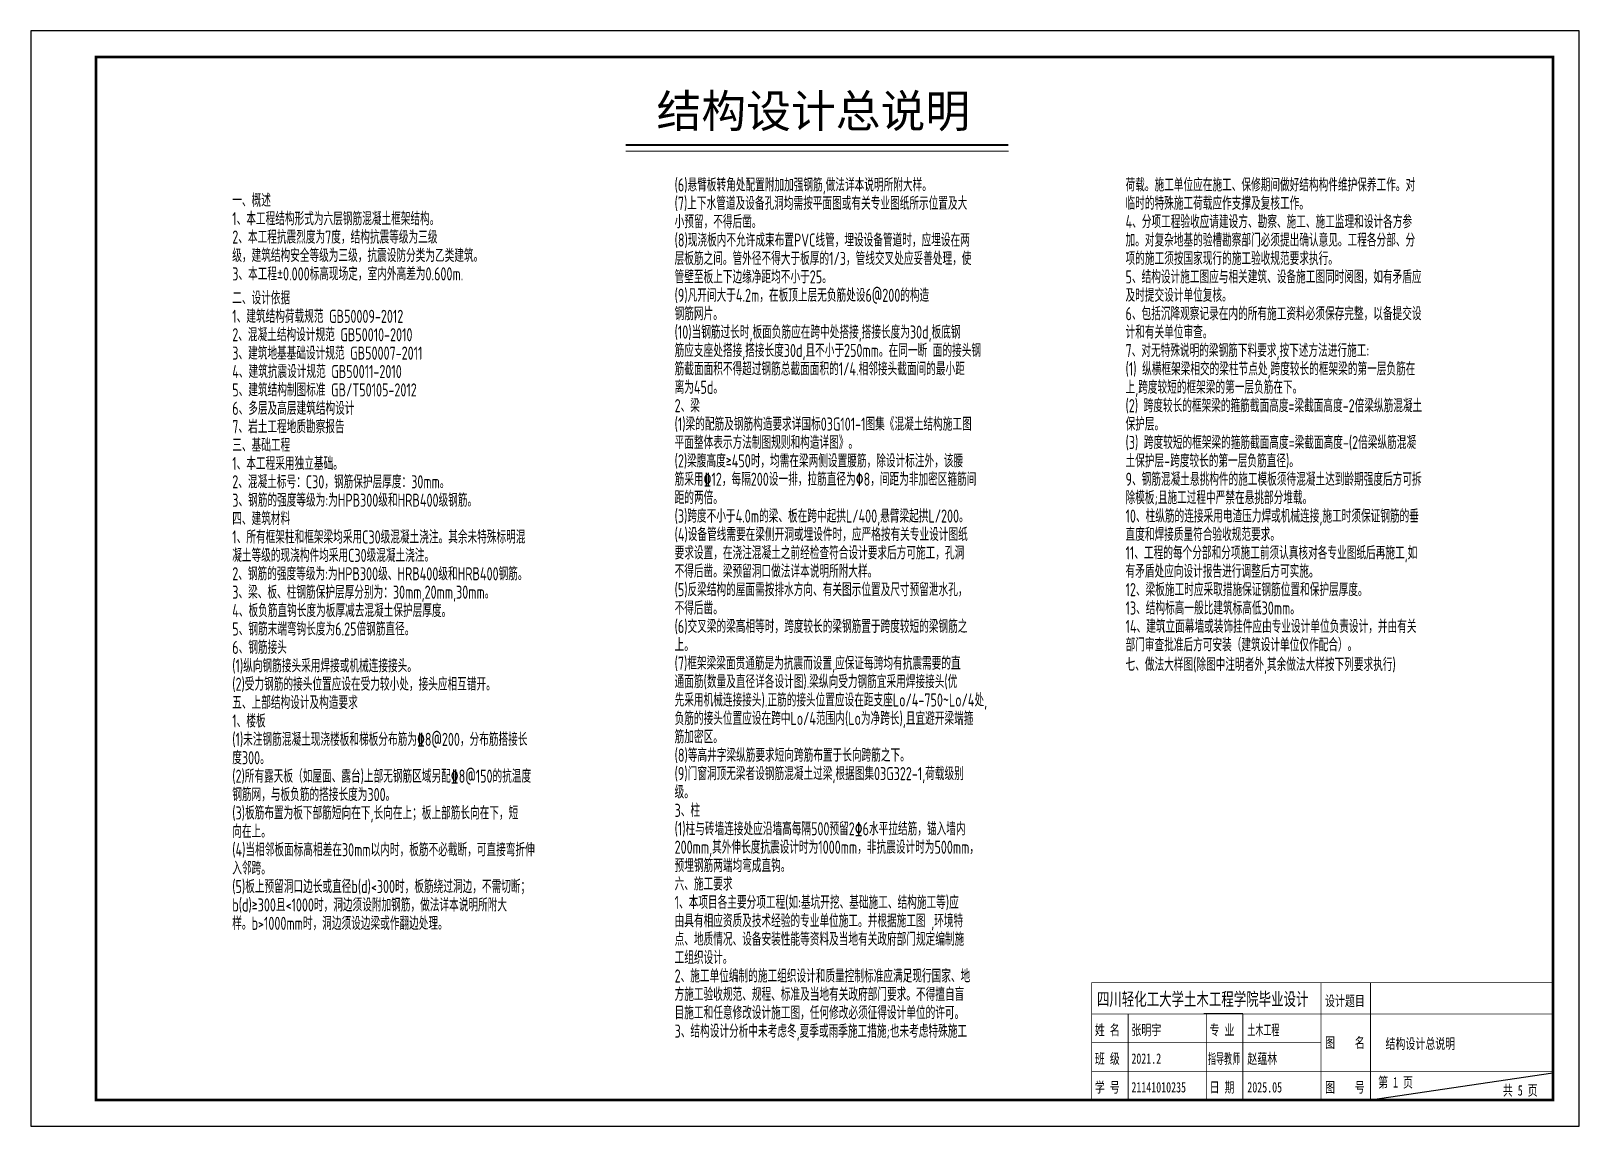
# Model space of a CAD drawing. Extents: x -404739 to -342866, y 27484 to 252481.
# Drawn here: x -402266 to -342866, y 210481 to 252481 of the extents above; entities that cross this region are included whole.
import ezdxf

# ---------------------------------------------------------------- set-up
doc = ezdxf.new("R2010")
doc.units = 0
doc.header["$LTSCALE"] = 1000
doc.header["$MEASUREMENT"] = 0
doc.layers.add('4', color=4, linetype='Continuous', lineweight=5)
for name, color, linetype in [('PUB_TITLE', 4, 'Continuous'), ('TEXT', 7, 'Continuous'), ('TK', 4, 'Continuous'), ('TXT', 7, 'Continuous'), ('文字', 7, 'Continuous')]:
    doc.layers.add(name, color=color, linetype=linetype)
doc.styles.add('TCCAD_Dimension', font='Tssdeng.shx', dxfattribs={"width": 0.7, "bigfont": 'hztxt.shx'})
doc.styles.add('TK', font='', dxfattribs={"width": 0.8})
doc.styles.add('标题1', font='simhei.ttf', dxfattribs={"width": 1.5})
doc.styles.add('黑体', font='simhei.ttf')
doc.styles.get('TK').set_extended_font_data('宋体')

msp = doc.modelspace()

# ---------------------------------------------------------------- texts
at = {"layer": 'TEXT', "style": 'TCCAD_Dimension', "width": 0.7}
for s, p in [('(6)悬臂板转角处配置附加加强钢筋,做法详本说明所附大样。', (-377568.3, 246324.6)), ('一、概述', (-394541.5, 245734.2)), ('临时的特殊施工荷载应作支撑及复核工作。', (-360265.8, 245619)), ('1、本工程结构形式为六层钢筋混凝土框架结构。', (-394541.5, 245028.6)), ('小预留，不得后凿。', (-377568.3, 244913.4)), ('级，建筑结构安全等级为三级，抗震设防分类为乙类建筑。', (-394541.5, 243617.4)), ('项的施工须按国家现行的施工验收规范要求执行。', (-360265.8, 243502.2)), ('3、本工程%%P0.000标高现场定，室内外高差为0.600m.', (-394541.5, 242911.8)), ('管壁至板上下边缘净距均不小于25。', (-377568.3, 242796.6)), ('二、设计依据', (-394541.5, 241989)), ('及时提交设计单位复核。', (-360265.8, 242091)), ('1、建筑结构荷载规范 GB50009-2012', (-394541.5, 241283.4)), ('计和有关单位审查。', (-360265.8, 240679.8)), ('2、混凝土结构设计规范 GB50010-2010', (-394541.5, 240577.8)), ('3、建筑地基基础设计规范 GB50007-2011', (-394541.5, 239872.2)), ('7、对无特殊说明的梁钢筋下料要求,按下述方法进行施工:', (-360265.8, 239974.2)), ('4、建筑抗震设计规范 GB50011-2010', (-394541.5, 239166.6)), ('5、建筑结构制图标准 GB/T50105-2012', (-394541.5, 238461)), ('离为45d。', (-377568.3, 238563)), ('上,跨度较短的框架梁的第一层负筋在下。', (-360265.8, 238563)), ('6、多层及高层建筑结构设计', (-394541.5, 237755.4)), ('2、梁', (-377568.3, 237857.4)), ('7、岩土工程地质勘察报告', (-394541.5, 237049.8)), ('保护层。', (-360265.8, 237151.8)), ('平面整体表示方法制图规则和构造详图》。', (-377568.3, 236446.2)), ('三、基础工程', (-394541.5, 236344.2)), ('1、本工程采用独立基础。', (-394541.5, 235638.6)), ('土保护层-跨度较长的第一层负筋直径)。', (-360265.8, 235740.6)), ('2、混凝土标号：C30，钢筋保护层厚度：30mm。', (-394541.5, 234937.2)), ('3、钢筋的强度等级为:为HPB300级和HRB400级钢筋。', (-394541.5, 234231.6)), ('距的两倍。', (-377568.3, 234329.4)), ('除模板;且施工过程中严禁在悬挑部分堆载。', (-360265.8, 234329.4)), ('四、建筑材料', (-394541.5, 233526)), ('(3)跨度不小于4.0m的梁、板在跨中起拱L/400,悬臂梁起拱L/200。', (-377568.3, 233623.8)), ('直度和焊接质量符合验收规范要求。', (-360265.8, 232918.2)), ('凝土等级的现浇构件均采用C30级混凝土浇注。', (-394541.5, 232114.8)), ('2、钢筋的强度等级为:为HPB300级、HRB400级和HRB400钢筋。', (-394541.5, 231409.2)), ('不得后凿。梁预留洞口做法详本说明所附大样。', (-377568.3, 231507)), ('有矛盾处应向设计报告进行调整后方可实施。', (-360265.8, 231507)), ('3、梁、板、柱钢筋保护层厚分别为：30mm,20mm,30mm。', (-394541.5, 230703.6)), ('12、梁板施工时应采取措施保证钢筋位置和保护层厚度。', (-360265.8, 230801.4)), ('4、板负筋直钩长度为板厚减去混凝土保护层厚度。', (-394541.5, 229998)), ('不得后凿。', (-377568.3, 230095.8)), ('13、结构标高一般比建筑标高低30mm。', (-360265.8, 230095.8)), ('5、钢筋末端弯钩长度为6.25倍钢筋直径。', (-394541.5, 229292.4)), ('6、钢筋接头', (-394541.5, 228586.8)), ('上。', (-377568.3, 228684.6)), ('部门审查批准后方可安装（建筑设计单位仅作配合）。', (-360265.8, 228684.6)), ('(1)纵向钢筋接头采用焊接或机械连接接头。', (-394541.5, 227881.2)), ('(2)受力钢筋的接头位置应设在受力较小处，接头应相互错开。', (-394541.5, 227175.6)), ('五、上部结构设计及构造要求', (-394541.5, 226470)), ('1、楼板', (-394541.5, 225764.4)), ('筋加密区。', (-377568.3, 225156.6)), ('度300。 ', (-394541.5, 224353.2)), ('(8)等高井字梁纵筋要求短向跨筋布置于长向跨筋之下。', (-377568.3, 224451)), ('钢筋网，与板负筋的搭接长度为300。                     ', (-394541.5, 222942)), ('级。', (-377568.3, 223039.8)), ('3、柱', (-377568.3, 222334.2)), ('向在上。', (-394541.5, 221530.8)), ('入邻跨。', (-394541.5, 220119.6)), ('预埋钢筋两端均弯成直钩。', (-377568.3, 220217.4)), ('六、施工要求', (-377568.3, 219511.8)), ('样。b>1000mm时，洞边须设边梁或作翻边处理。', (-394541.5, 218002.8)), ('工组织设计。', (-377568.3, 216689.4)), ('目施工和任意修改设计施工图，任何修改必须征得设计单位的许可。', (-377568.3, 214572.6))]:
    msp.add_text(s, height=504, dxfattribs=at).set_placement(p)
at = {"layer": 'TEXT', "ltscale": 99, "style": 'TCCAD_Dimension', "width": 0.7}
for s, p in [('荷载。施工单位应在施工、保修期间做好结构构件维护保养工作。对', (-360265.8, 246324.6)), ('(7)上下水管道及设备孔洞均需按平面图或有关专业图纸所示位置及大', (-377568.3, 245619)), ('4、分项工程验收应请建设方、勘察、施工、施工监理和设计各方参', (-360265.8, 244913.4)), ('2、本工程抗震烈度为7度，结构抗震等级为三级', (-394541.5, 244323)), ('(8)现浇板内不允许成束布置PVC线管，埋设设备管道时，应埋设在两', (-377568.3, 244207.8)), ('加。对复杂地基的验槽勘察部门必须提出确认意见。工程各分部、分', (-360265.8, 244207.8)), ('层板筋之间。管外径不得大于板厚的1/3，管线交叉处应妥善处理，使', (-377568.3, 243502.2)), ('5、结构设计施工图应与相关建筑、设备施工图同时阅图，如有矛盾应', (-360265.8, 242796.6)), ('(9)凡开间大于4.2m，在板顶上层无负筋处设6@200的构造', (-377568.3, 242091)), ('钢筋网片。', (-377568.3, 241385.4)), ('6、包括沉降观察记录在内的所有施工资料必须保存完整，以备提交设', (-360265.8, 241385.4)), ('(10)当钢筋过长时,板面负筋应在跨中处搭接,搭接长度为30d,板底钢', (-377568.3, 240679.8)), ('筋应支座处搭接,搭接长度30d,且不小于250mm。在同一断 面的接头钢', (-377568.3, 239974.2)), ('筋截面面积不得超过钢筋总截面面积的1/4.相邻接头截面间的最小距', (-377568.3, 239268.6)), ('(1) 纵横框架梁相交的梁柱节点处,跨度较长的框架梁的第一层负筋在', (-360265.8, 239268.6)), ('(2) 跨度较长的框架梁的箍筋截面高度=梁截面高度-2倍梁纵筋混凝土', (-360265.8, 237857.4)), ('(1)梁的配筋及钢筋构造要求详国标03G101-1图集《混凝土结构施工图', (-377568.3, 237151.8)), ('(3) 跨度较短的框架梁的箍筋截面高度=梁截面高度-(2倍梁纵筋混凝', (-360265.8, 236446.2)), ('(2)梁腹高度%%147450时，均需在梁两侧设置腰筋，除设计标注外，该腰', (-377568.3, 235740.6)), ('筋采用%%13212，每隔200设一排，拉筋直径为%%1308，间距为非加密区箍筋间', (-377568.3, 235035)), ('9、钢筋混凝土悬挑构件的施工模板须待混凝土达到龄期强度后方可拆', (-360265.8, 235035)), ('10、柱纵筋的连接采用电渣压力焊或机械连接,施工时须保证钢筋的垂', (-360265.8, 233623.8)), ('(4)设备管线需要在梁侧开洞或埋设件时，应严格按有关专业设计图纸', (-377568.3, 232918.2)), ('1、所有框架柱和框架梁均采用C30级混凝土浇注。其余未特殊标明混', (-394541.5, 232820.4)), ('要求设置，在浇注混凝土之前经检查符合设计要求后方可施工，孔洞', (-377568.3, 232212.6)), ('11、工程的每个分部和分项施工前须认真核对各专业图纸后再施工,如', (-360265.8, 232212.6)), ('(5)反梁结构的屋面需按排水方向、有关图示位置及尺寸预留泄水孔，', (-377568.3, 230801.4)), ('(6)交叉梁的梁高相等时，跨度较长的梁钢筋置于跨度较短的梁钢筋之', (-377568.3, 229390.2)), ('14、建筑立面幕墙或装饰挂件应由专业设计单位负责设计，并由有关', (-360265.8, 229390.2)), ('(7)框架梁梁面贯通筋是为抗震而设置,应保证每跨均有抗震需要的直', (-377568.3, 227979)), ('七、做法大样图(除图中注明者外,其余做法大样按下列要求执行)', (-360265.8, 227929.8)), ('通面筋(数量及直径详各设计图).梁纵向受力钢筋宜采用焊接接头(优', (-377568.3, 227273.4)), ('先采用机械连接接头).正筋的接头位置应设在距支座L%%142o%%143/4-750~L%%142o%%143/4处,', (-377568.3, 226567.8)), ('负筋的接头位置应设在跨中L%%142o%%143/4范围内(L%%142o%%143为净跨长),且宜避开梁端箍', (-377568.3, 225862.2)), ('(1)未注钢筋混凝土现浇楼板和梯板分布筋为%%1328@200，分布筋搭接长', (-394541.5, 225058.8)), ('(2)所有露天板（如屋面、露台)上部无钢筋区域另配%%1328@150的抗温度', (-394541.5, 223647.6)), ('(9)门窗洞顶无梁者设钢筋混凝土过梁,根据图集03G322-1,荷载级别 ', (-377568.3, 223745.4)), ('(3)板筋布置为板下部筋短向在下,长向在上；板上部筋长向在下，短', (-394541.5, 222236.4)), ('(1)柱与砖墙连接处应沿墙高每隔500预留2%%1316水平拉结筋，锚入墙内', (-377568.3, 221628.6)), ('(4)当相邻板面标高相差在30mm以内时，板筋不必截断，可直接弯折伸', (-394541.5, 220825.2)), ('200mm,其外伸长度抗震设计时为1000mm，非抗震设计时为500mm，', (-377568.3, 220923)), ('(5)板上预留洞口边长或直径b(d)<300时，板筋绕过洞边，不需切断；', (-394541.5, 219414)), ('b(d)%%147300且<1000时，洞边须设附加钢筋，做法详本说明所附大', (-394541.5, 218708.4)), ('1、本项目各主要分项工程(如:基坑开挖、基础施工、结构施工等)应', (-377568.3, 218806.2)), ('由具有相应资质及技术经验的专业单位施工。并根据施工图 ,环境特', (-377568.3, 218100.6)), ('点、地质情况、设备安装性能等资料及当地有关政府部门规定编制施', (-377568.3, 217395)), ('2、施工单位编制的施工组织设计和质量控制标准应满足现行国家、地', (-377568.3, 215983.8)), ('方施工验收规范、规程、标准及当地有关政府部门要求。不得擅自盲', (-377568.3, 215278.2)), ('3、结构设计分析中未考虑冬,夏季或雨季施工措施;也未考虑特殊施工', (-377568.3, 213867))]:
    msp.add_text(s, height=504, dxfattribs=at).set_placement(p)
at = {"layer": 'TK', "color": 0, "style": 'TK'}
for s, width, p in [('设计题目', 0.7, (-352611.3, 215083, 0)), ('姓 名', 0.7, (-361441.7, 213967.5, 0)), ('专 业', 0.7, (-357042.1, 213967.5, 0)), ('土木工程', 0.55, (-355593.1, 213967.5, 0)), ('图    名', 0.7, (-352611.3, 213480.4, 0)), ('班 级', 0.7, (-361441.7, 212867.5, 0)), ('指导教师', 0.55, (-357102.2, 212867.5, 0)), ('学 号', 0.7, (-361441.7, 211767.5, 0)), ('日 期', 0.7, (-357042.1, 211767.5, 0)), ('图    号', 0.7, (-352611.3, 211767.5, 0))]:
    msp.add_text(s, height=400, dxfattribs=dict(at, width=width)).set_placement(p)
at = {"layer": 'TK', "color": 1, "style": 'TK', "width": 0.7}
for s, p in [('张明宇', (-360041.2, 213967.5, 0)), ('结构设计总说明', (-350290.5, 213441.9, 0)), ('2021.2', (-360041.2, 212867.5, 0)), ('赵蕴林', (-355593.1, 212867.5, 0)), ('21141010235', (-360041.2, 211767.5, 0)), ('2025.05', (-355593.1, 211767.5, 0)), ('第 1 页', (-350573.7, 211957.2, 0)), ('共 5 页', (-345787.7, 211646.3))]:
    msp.add_text(s, height=400, dxfattribs=at).set_placement(p)
at = {"layer": 'TXT', "style": '黑体'}
msp.add_text('结构设计总说明', height=1260, dxfattribs=at).set_placement((-378262, 248782, 1941.3))
at = {"layer": '文字', "color": 0, "style": '标题1', "width": 0.7}
msp.add_text('四川轻化工大学土木工程学院毕业设计', height=500, dxfattribs=at).set_placement((-361364.6, 215100.3, 15131869.8))

# ---------------------------------------------------------------- linework, layer by layer
for p, q in [((-355765.5, 214780.5), (-357265.5, 214780.5)), ((-350865.5, 211480.5), (-343865.5, 212524.8))]:
    msp.add_line(p, q)
at = {"layer": '4', "color": 7, "linetype": 'ByBlock'}
msp.add_line((-379442.3, 247871.6), (-364761.7, 247871.6), dxfattribs=at)
at = {"layer": '4', "color": 7, "linetype": 'ByBlock', "const_width": 84}
msp.add_lwpolyline([(-379448.5, 248108), (-364761.7, 248108)], dxfattribs=at)
at = {"layer": 'PUB_TITLE'}
msp.add_lwpolyline([(-402265.5, 210480.5), (-342865.5, 210480.5), (-342865.5, 252480.5), (-402265.5, 252480.5)], close=True, dxfattribs=at)
at = {"layer": 'PUB_TITLE', "const_width": 100}
msp.add_lwpolyline([(-399765.5, 211480.5), (-343865.5, 211480.5), (-343865.5, 251480.5), (-399765.5, 251480.5)], close=True, dxfattribs=at)
at = {"layer": '文字', "color": 0, "const_width": 30}
for points in [[(-361565.5, 215980.5), (-343865.5, 215980.5), (-343865.5, 211480.5), (-361565.5, 211480.5), (-361565.5, 215980.5)], [(-352765.5, 215980.5), (-352765.5, 211480.5)], [(-350865.5, 215980.5), (-350865.5, 211480.5)], [(-361565.5, 214780.5), (-343865.5, 214780.5)], [(-357165.5, 214780.5), (-357165.5, 211480.5)], [(-355765.5, 214780.5), (-355765.5, 211480.5)], [(-361565.5, 213680.5), (-352765.5, 213680.5)], [(-361565.5, 212580.5), (-343865.5, 212580.5)]]:
    msp.add_lwpolyline(points, dxfattribs=at)
at = {"layer": '文字', "color": 0, "const_width": 30, "elevation": 0}
msp.add_lwpolyline([(-360165.5, 214780.5), (-360165.5, 211480.5)], dxfattribs=at)

msp.set_redraw_order([(e.dxf.handle, doc.entitydb.next_handle()) for e in msp.query("TEXT MTEXT ATTDEF DIMENSION ARC_DIMENSION")])  # texts and dimensions are drawn at this point

doc.saveas('drawing.dxf')
